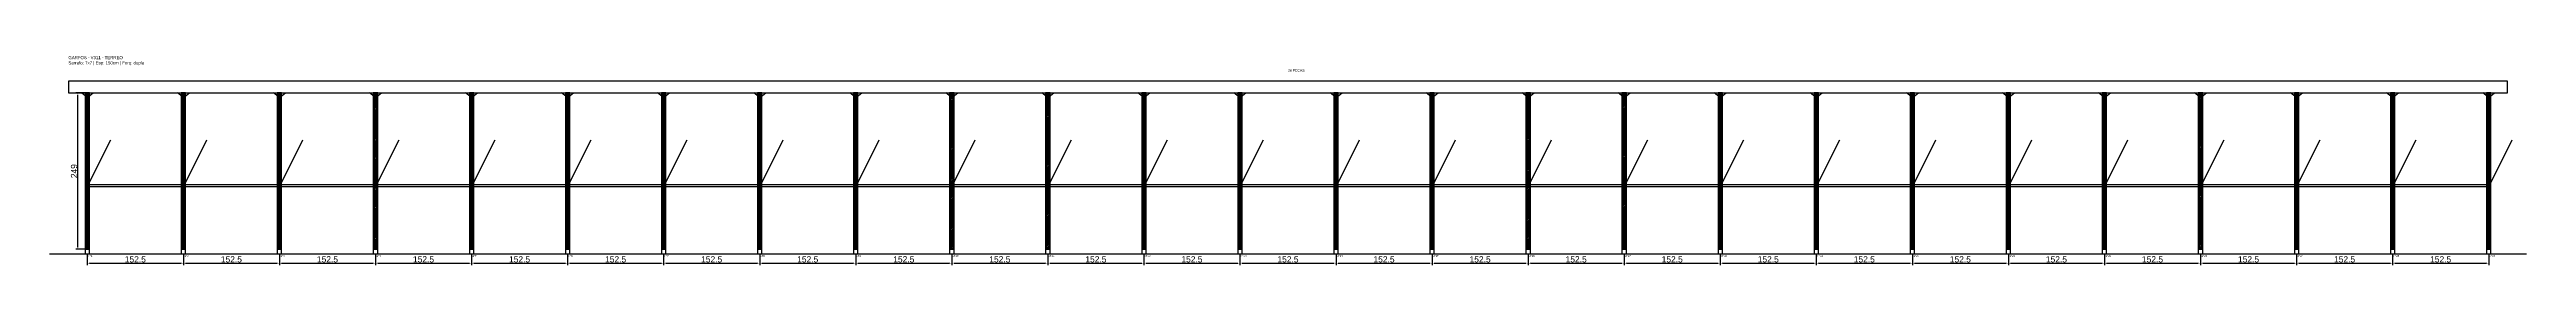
# Model space of a CAD drawing. Header units: metres. Extents: x -30 to 3903, y -25 to 308.
import ezdxf

# ---------------------------------------------------------------- set-up
doc = ezdxf.new("R2010")
doc.units = ezdxf.units.M
for name, color, linetype in [('BARRA_ANCORAGEM', 1, 'Continuous'), ('COTA', 241, 'Continuous'), ('GARFOS OK', 3, 'Continuous'), ('NOME DA VIGA', 6, 'Continuous'), ('SARR_7x7', 40, 'Continuous'), ('TIRAS REESCORAMENTO', 252, 'Continuous'), ('VIGAS', 3, 'Continuous')]:
    doc.layers.add(name, color=color, linetype=linetype)
doc.dimstyles.new('EZ DXF', dxfattribs={"dimtxt": 10, "dimasz": 3.5, "dimexe": 3, "dimexo": 1.5, "dimgap": 1, "dimtad": 1, "dimdec": 1, "dimdsep": 46, "dimcen": 2.5, "dimazin": 3, "dimtfac": 1, "dimtmove": 0, "dimatfit": 3})

msp = doc.modelspace()

# ---------------------------------------------------------------- hatches: boundary and pattern name
at = {"layer": 'COTA'}
h = msp.add_hatch(dxfattribs=at)
h.set_pattern_fill('ANSI31', scale=0.5)
h.paths.add_polyline_path([(26.5, 0), (33.5, 0), (33.5, 249), (26.5, 249)])
h = msp.add_hatch(dxfattribs=at)
h.set_pattern_fill('ANSI31', scale=0.5)
h.paths.add_polyline_path([(179.022754, 0), (186.022754, 0), (186.022754, 249), (179.022754, 249)])
h = msp.add_hatch(dxfattribs=at)
h.set_pattern_fill('ANSI31', scale=0.5)
h.paths.add_polyline_path([(331.545508, 0), (338.545508, 0), (338.545508, 249), (331.545508, 249)])
h = msp.add_hatch(dxfattribs=at)
h.set_pattern_fill('ANSI31', scale=0.5)
h.paths.add_polyline_path([(484.068262, 0), (491.068262, 0), (491.068262, 249), (484.068262, 249)])
h = msp.add_hatch(dxfattribs=at)
h.set_pattern_fill('ANSI31', scale=0.5)
h.paths.add_polyline_path([(636.591016, 0), (643.591016, 0), (643.591016, 249), (636.591016, 249)])
h = msp.add_hatch(dxfattribs=at)
h.set_pattern_fill('ANSI31', scale=0.5)
h.paths.add_polyline_path([(789.11377, 0), (796.11377, 0), (796.11377, 249), (789.11377, 249)])
h = msp.add_hatch(dxfattribs=at)
h.set_pattern_fill('ANSI31', scale=0.5)
h.paths.add_polyline_path([(941.636524, 0), (948.636524, 0), (948.636524, 249), (941.636524, 249)])
h = msp.add_hatch(dxfattribs=at)
h.set_pattern_fill('ANSI31', scale=0.5)
h.paths.add_polyline_path([(1094.159278, 0), (1101.159278, 0), (1101.159278, 249), (1094.159278, 249)])
h = msp.add_hatch(dxfattribs=at)
h.set_pattern_fill('ANSI31', scale=0.5)
h.paths.add_polyline_path([(1246.682032, 0), (1253.682032, 0), (1253.682032, 249), (1246.682032, 249)])
h = msp.add_hatch(dxfattribs=at)
h.set_pattern_fill('ANSI31', scale=0.5)
h.paths.add_polyline_path([(1399.204786, 0), (1406.204786, 0), (1406.204786, 249), (1399.204786, 249)])
h = msp.add_hatch(dxfattribs=at)
h.set_pattern_fill('ANSI31', scale=0.5)
h.paths.add_polyline_path([(1551.72754, 0), (1558.72754, 0), (1558.72754, 249), (1551.72754, 249)])
h = msp.add_hatch(dxfattribs=at)
h.set_pattern_fill('ANSI31', scale=0.5)
h.paths.add_polyline_path([(1704.250294, 0), (1711.250294, 0), (1711.250294, 249), (1704.250294, 249)])
h = msp.add_hatch(dxfattribs=at)
h.set_pattern_fill('ANSI31', scale=0.5)
h.paths.add_polyline_path([(1856.773048, 0), (1863.773048, 0), (1863.773048, 249), (1856.773048, 249)])
h = msp.add_hatch(dxfattribs=at)
h.set_pattern_fill('ANSI31', scale=0.5)
h.paths.add_polyline_path([(2009.295802, 0), (2016.295802, 0), (2016.295802, 249), (2009.295802, 249)])
h = msp.add_hatch(dxfattribs=at)
h.set_pattern_fill('ANSI31', scale=0.5)
h.paths.add_polyline_path([(2161.818556, 0), (2168.818556, 0), (2168.818556, 249), (2161.818556, 249)])
h = msp.add_hatch(dxfattribs=at)
h.set_pattern_fill('ANSI31', scale=0.5)
h.paths.add_polyline_path([(2314.34131, 0), (2321.34131, 0), (2321.34131, 249), (2314.34131, 249)])
h = msp.add_hatch(dxfattribs=at)
h.set_pattern_fill('ANSI31', scale=0.5)
h.paths.add_polyline_path([(2466.864064, 0), (2473.864064, 0), (2473.864064, 249), (2466.864064, 249)])
h = msp.add_hatch(dxfattribs=at)
h.set_pattern_fill('ANSI31', scale=0.5)
h.paths.add_polyline_path([(2619.386818, 0), (2626.386818, 0), (2626.386818, 249), (2619.386818, 249)])
h = msp.add_hatch(dxfattribs=at)
h.set_pattern_fill('ANSI31', scale=0.5)
h.paths.add_polyline_path([(2771.909572, 0), (2778.909572, 0), (2778.909572, 249), (2771.909572, 249)])
h = msp.add_hatch(dxfattribs=at)
h.set_pattern_fill('ANSI31', scale=0.5)
h.paths.add_polyline_path([(2924.432326, 0), (2931.432326, 0), (2931.432326, 249), (2924.432326, 249)])
h = msp.add_hatch(dxfattribs=at)
h.set_pattern_fill('ANSI31', scale=0.5)
h.paths.add_polyline_path([(3076.95508, 0), (3083.95508, 0), (3083.95508, 249), (3076.95508, 249)])
h = msp.add_hatch(dxfattribs=at)
h.set_pattern_fill('ANSI31', scale=0.5)
h.paths.add_polyline_path([(3229.477834, 0), (3236.477834, 0), (3236.477834, 249), (3229.477834, 249)])
h = msp.add_hatch(dxfattribs=at)
h.set_pattern_fill('ANSI31', scale=0.5)
h.paths.add_polyline_path([(3382.000588, 0), (3389.000588, 0), (3389.000588, 249), (3382.000588, 249)])
h = msp.add_hatch(dxfattribs=at)
h.set_pattern_fill('ANSI31', scale=0.5)
h.paths.add_polyline_path([(3534.523342, 0), (3541.523342, 0), (3541.523342, 249), (3534.523342, 249)])
h = msp.add_hatch(dxfattribs=at)
h.set_pattern_fill('ANSI31', scale=0.5)
h.paths.add_polyline_path([(3687.046096, 0), (3694.046096, 0), (3694.046096, 249), (3687.046096, 249)])
h = msp.add_hatch(dxfattribs=at)
h.set_pattern_fill('ANSI31', scale=0.5)
h.paths.add_polyline_path([(3839.56885, 0), (3846.56885, 0), (3846.56885, 249), (3839.56885, 249)])

# ---------------------------------------------------------------- linework, layer by layer
at = {"layer": 'BARRA_ANCORAGEM'}
for p, q in [((30, 99.6), (67.35, 174.3)), ((182.522754, 99.6), (219.872754, 174.3)), ((335.045508, 99.6), (372.395508, 174.3)), ((487.568262, 99.6), (524.918262, 174.3)), ((640.091016, 99.6), (677.441016, 174.3)), ((792.61377, 99.6), (829.96377, 174.3)), ((945.136524, 99.6), (982.486524, 174.3)), ((1097.659278, 99.6), (1135.009278, 174.3)), ((1250.182032, 99.6), (1287.532032, 174.3)), ((1402.704786, 99.6), (1440.054786, 174.3)), ((1555.22754, 99.6), (1592.57754, 174.3)), ((1707.750294, 99.6), (1745.100294, 174.3)), ((1860.273048, 99.6), (1897.623048, 174.3)), ((2012.795802, 99.6), (2050.145802, 174.3)), ((2165.318556, 99.6), (2202.668556, 174.3)), ((2317.84131, 99.6), (2355.19131, 174.3)), ((2470.364064, 99.6), (2507.714064, 174.3)), ((2622.886818, 99.6), (2660.236818, 174.3)), ((2775.409572, 99.6), (2812.759572, 174.3)), ((2927.932326, 99.6), (2965.282326, 174.3)), ((3080.45508, 99.6), (3117.80508, 174.3)), ((3232.977834, 99.6), (3270.327834, 174.3)), ((3385.500588, 99.6), (3422.850588, 174.3)), ((3538.023342, 99.6), (3575.373342, 174.3)), ((3690.546096, 99.6), (3727.896096, 174.3)), ((3843.06885, 99.6), (3880.41885, 174.3))]:
    msp.add_line(p, q, dxfattribs=at)
at = {"layer": 'GARFOS OK'}
for p, q in [((30, 242), (20.5, 249)), ((20.5, 249), (39.5, 249)), ((30, 242), (39.5, 249)), ((182.522754, 242), (173.022754, 249)), ((173.022754, 249), (192.022754, 249)), ((182.522754, 242), (192.022754, 249)), ((335.045508, 242), (325.545508, 249)), ((325.545508, 249), (344.545508, 249)), ((335.045508, 242), (344.545508, 249)), ((487.568262, 242), (478.068262, 249)), ((478.068262, 249), (497.068262, 249)), ((487.568262, 242), (497.068262, 249)), ((640.091016, 242), (630.591016, 249)), ((630.591016, 249), (649.591016, 249)), ((640.091016, 242), (649.591016, 249)), ((792.61377, 242), (783.11377, 249)), ((783.11377, 249), (802.11377, 249)), ((792.61377, 242), (802.11377, 249)), ((945.136524, 242), (935.636524, 249)), ((935.636524, 249), (954.636524, 249)), ((945.136524, 242), (954.636524, 249)), ((1097.659278, 242), (1088.159278, 249)), ((1088.159278, 249), (1107.159278, 249)), ((1097.659278, 242), (1107.159278, 249)), ((1250.182032, 242), (1240.682032, 249)), ((1240.682032, 249), (1259.682032, 249)), ((1250.182032, 242), (1259.682032, 249)), ((1402.704786, 242), (1393.204786, 249)), ((1393.204786, 249), (1412.204786, 249)), ((1402.704786, 242), (1412.204786, 249)), ((1555.22754, 242), (1545.72754, 249)), ((1545.72754, 249), (1564.72754, 249)), ((1555.22754, 242), (1564.72754, 249)), ((1707.750294, 242), (1698.250294, 249)), ((1698.250294, 249), (1717.250294, 249)), ((1707.750294, 242), (1717.250294, 249)), ((1860.273048, 242), (1850.773048, 249)), ((1850.773048, 249), (1869.773048, 249)), ((1860.273048, 242), (1869.773048, 249)), ((2012.795802, 242), (2003.295802, 249)), ((2003.295802, 249), (2022.295802, 249)), ((2012.795802, 242), (2022.295802, 249)), ((2165.318556, 242), (2155.818556, 249)), ((2155.818556, 249), (2174.818556, 249)), ((2165.318556, 242), (2174.818556, 249)), ((2317.84131, 242), (2308.34131, 249)), ((2308.34131, 249), (2327.34131, 249)), ((2317.84131, 242), (2327.34131, 249)), ((2470.364064, 242), (2460.864064, 249)), ((2460.864064, 249), (2479.864064, 249)), ((2470.364064, 242), (2479.864064, 249)), ((2622.886818, 242), (2613.386818, 249)), ((2613.386818, 249), (2632.386818, 249)), ((2622.886818, 242), (2632.386818, 249)), ((2775.409572, 242), (2765.909572, 249)), ((2765.909572, 249), (2784.909572, 249)), ((2775.409572, 242), (2784.909572, 249)), ((2927.932326, 242), (2918.432326, 249)), ((2918.432326, 249), (2937.432326, 249)), ((2927.932326, 242), (2937.432326, 249)), ((3080.45508, 242), (3070.95508, 249)), ((3070.95508, 249), (3089.95508, 249)), ((3080.45508, 242), (3089.95508, 249)), ((3232.977834, 242), (3223.477834, 249)), ((3223.477834, 249), (3242.477834, 249)), ((3232.977834, 242), (3242.477834, 249)), ((3385.500588, 242), (3376.000588, 249)), ((3376.000588, 249), (3395.000588, 249)), ((3385.500588, 242), (3395.000588, 249)), ((3538.023342, 242), (3528.523342, 249)), ((3528.523342, 249), (3547.523342, 249)), ((3538.023342, 242), (3547.523342, 249)), ((3690.546096, 242), (3681.046096, 249)), ((3681.046096, 249), (3700.046096, 249)), ((3690.546096, 242), (3700.046096, 249)), ((3843.06885, 242), (3833.56885, 249)), ((3833.56885, 249), (3852.56885, 249)), ((3843.06885, 242), (3852.56885, 249))]:
    msp.add_line(p, q, dxfattribs=at)
at = {"layer": 'GARFOS OK', "linetype": 'CONTINUOUS'}
msp.add_line((-30, -7), (3903.06885, -7), dxfattribs=at)
at = {"layer": 'GARFOS OK'}
for points in [[(26.5, 0), (33.5, 0), (33.5, 249), (26.5, 249), (26.5, 0)], [(179.022754, 0), (186.022754, 0), (186.022754, 249), (179.022754, 249), (179.022754, 0)], [(331.545508, 0), (338.545508, 0), (338.545508, 249), (331.545508, 249), (331.545508, 0)], [(484.068262, 0), (491.068262, 0), (491.068262, 249), (484.068262, 249), (484.068262, 0)], [(636.591016, 0), (643.591016, 0), (643.591016, 249), (636.591016, 249), (636.591016, 0)], [(789.11377, 0), (796.11377, 0), (796.11377, 249), (789.11377, 249), (789.11377, 0)], [(941.636524, 0), (948.636524, 0), (948.636524, 249), (941.636524, 249), (941.636524, 0)], [(1094.159278, 0), (1101.159278, 0), (1101.159278, 249), (1094.159278, 249), (1094.159278, 0)], [(1246.682032, 0), (1253.682032, 0), (1253.682032, 249), (1246.682032, 249), (1246.682032, 0)], [(1399.204786, 0), (1406.204786, 0), (1406.204786, 249), (1399.204786, 249), (1399.204786, 0)], [(1551.72754, 0), (1558.72754, 0), (1558.72754, 249), (1551.72754, 249), (1551.72754, 0)], [(1704.250294, 0), (1711.250294, 0), (1711.250294, 249), (1704.250294, 249), (1704.250294, 0)], [(1856.773048, 0), (1863.773048, 0), (1863.773048, 249), (1856.773048, 249), (1856.773048, 0)], [(2009.295802, 0), (2016.295802, 0), (2016.295802, 249), (2009.295802, 249), (2009.295802, 0)], [(2161.818556, 0), (2168.818556, 0), (2168.818556, 249), (2161.818556, 249), (2161.818556, 0)], [(2314.34131, 0), (2321.34131, 0), (2321.34131, 249), (2314.34131, 249), (2314.34131, 0)], [(2466.864064, 0), (2473.864064, 0), (2473.864064, 249), (2466.864064, 249), (2466.864064, 0)], [(2619.386818, 0), (2626.386818, 0), (2626.386818, 249), (2619.386818, 249), (2619.386818, 0)], [(2771.909572, 0), (2778.909572, 0), (2778.909572, 249), (2771.909572, 249), (2771.909572, 0)], [(2924.432326, 0), (2931.432326, 0), (2931.432326, 249), (2924.432326, 249), (2924.432326, 0)], [(3076.95508, 0), (3083.95508, 0), (3083.95508, 249), (3076.95508, 249), (3076.95508, 0)], [(3229.477834, 0), (3236.477834, 0), (3236.477834, 249), (3229.477834, 249), (3229.477834, 0)], [(3382.000588, 0), (3389.000588, 0), (3389.000588, 249), (3382.000588, 249), (3382.000588, 0)], [(3534.523342, 0), (3541.523342, 0), (3541.523342, 249), (3534.523342, 249), (3534.523342, 0)], [(3687.046096, 0), (3694.046096, 0), (3694.046096, 249), (3687.046096, 249), (3687.046096, 0)], [(3839.56885, 0), (3846.56885, 0), (3846.56885, 249), (3839.56885, 249), (3839.56885, 0)]]:
    msp.add_lwpolyline(points, dxfattribs=at)
at = {"layer": 'SARR_7x7'}
for points in [[(26.5, -7), (33.5, -7), (33.5, 0), (26.5, 0), (26.5, -7)], [(179.022754, -7), (186.022754, -7), (186.022754, 0), (179.022754, 0), (179.022754, -7)], [(331.545508, -7), (338.545508, -7), (338.545508, 0), (331.545508, 0), (331.545508, -7)], [(484.068262, -7), (491.068262, -7), (491.068262, 0), (484.068262, 0), (484.068262, -7)], [(636.591016, -7), (643.591016, -7), (643.591016, 0), (636.591016, 0), (636.591016, -7)], [(789.11377, -7), (796.11377, -7), (796.11377, 0), (789.11377, 0), (789.11377, -7)], [(941.636524, -7), (948.636524, -7), (948.636524, 0), (941.636524, 0), (941.636524, -7)], [(1094.159278, -7), (1101.159278, -7), (1101.159278, 0), (1094.159278, 0), (1094.159278, -7)], [(1246.682032, -7), (1253.682032, -7), (1253.682032, 0), (1246.682032, 0), (1246.682032, -7)], [(1399.204786, -7), (1406.204786, -7), (1406.204786, 0), (1399.204786, 0), (1399.204786, -7)], [(1551.72754, -7), (1558.72754, -7), (1558.72754, 0), (1551.72754, 0), (1551.72754, -7)], [(1704.250294, -7), (1711.250294, -7), (1711.250294, 0), (1704.250294, 0), (1704.250294, -7)], [(1856.773048, -7), (1863.773048, -7), (1863.773048, 0), (1856.773048, 0), (1856.773048, -7)], [(2009.295802, -7), (2016.295802, -7), (2016.295802, 0), (2009.295802, 0), (2009.295802, -7)], [(2161.818556, -7), (2168.818556, -7), (2168.818556, 0), (2161.818556, 0), (2161.818556, -7)], [(2314.34131, -7), (2321.34131, -7), (2321.34131, 0), (2314.34131, 0), (2314.34131, -7)], [(2466.864064, -7), (2473.864064, -7), (2473.864064, 0), (2466.864064, 0), (2466.864064, -7)], [(2619.386818, -7), (2626.386818, -7), (2626.386818, 0), (2619.386818, 0), (2619.386818, -7)], [(2771.909572, -7), (2778.909572, -7), (2778.909572, 0), (2771.909572, 0), (2771.909572, -7)], [(2924.432326, -7), (2931.432326, -7), (2931.432326, 0), (2924.432326, 0), (2924.432326, -7)], [(3076.95508, -7), (3083.95508, -7), (3083.95508, 0), (3076.95508, 0), (3076.95508, -7)], [(3229.477834, -7), (3236.477834, -7), (3236.477834, 0), (3229.477834, 0), (3229.477834, -7)], [(3382.000588, -7), (3389.000588, -7), (3389.000588, 0), (3382.000588, 0), (3382.000588, -7)], [(3534.523342, -7), (3541.523342, -7), (3541.523342, 0), (3534.523342, 0), (3534.523342, -7)], [(3687.046096, -7), (3694.046096, -7), (3694.046096, 0), (3687.046096, 0), (3687.046096, -7)], [(3839.56885, -7), (3846.56885, -7), (3846.56885, 0), (3839.56885, 0), (3839.56885, -7)]]:
    msp.add_lwpolyline(points, dxfattribs=at)
at = {"layer": 'TIRAS REESCORAMENTO'}
for points in [[(30, 100), (182.522754, 100), (182.522754, 102.5), (30, 102.5), (30, 100)], [(182.522754, 100), (335.045508, 100), (335.045508, 102.5), (182.522754, 102.5), (182.522754, 100)], [(335.045508, 100), (487.568262, 100), (487.568262, 102.5), (335.045508, 102.5), (335.045508, 100)], [(487.568262, 100), (640.091016, 100), (640.091016, 102.5), (487.568262, 102.5), (487.568262, 100)], [(640.091016, 100), (792.61377, 100), (792.61377, 102.5), (640.091016, 102.5), (640.091016, 100)], [(792.61377, 100), (945.136524, 100), (945.136524, 102.5), (792.61377, 102.5), (792.61377, 100)], [(945.136524, 100), (1097.659278, 100), (1097.659278, 102.5), (945.136524, 102.5), (945.136524, 100)], [(1097.659278, 100), (1250.182032, 100), (1250.182032, 102.5), (1097.659278, 102.5), (1097.659278, 100)], [(1250.182032, 100), (1402.704786, 100), (1402.704786, 102.5), (1250.182032, 102.5), (1250.182032, 100)], [(1402.704786, 100), (1555.22754, 100), (1555.22754, 102.5), (1402.704786, 102.5), (1402.704786, 100)], [(1555.22754, 100), (1707.750294, 100), (1707.750294, 102.5), (1555.22754, 102.5), (1555.22754, 100)], [(1707.750294, 100), (1860.273048, 100), (1860.273048, 102.5), (1707.750294, 102.5), (1707.750294, 100)], [(1860.273048, 100), (2012.795802, 100), (2012.795802, 102.5), (1860.273048, 102.5), (1860.273048, 100)], [(2012.795802, 100), (2165.318556, 100), (2165.318556, 102.5), (2012.795802, 102.5), (2012.795802, 100)], [(2165.318556, 100), (2317.84131, 100), (2317.84131, 102.5), (2165.318556, 102.5), (2165.318556, 100)], [(2317.84131, 100), (2470.364064, 100), (2470.364064, 102.5), (2317.84131, 102.5), (2317.84131, 100)], [(2470.364064, 100), (2622.886818, 100), (2622.886818, 102.5), (2470.364064, 102.5), (2470.364064, 100)], [(2622.886818, 100), (2775.409572, 100), (2775.409572, 102.5), (2622.886818, 102.5), (2622.886818, 100)], [(2775.409572, 100), (2927.932326, 100), (2927.932326, 102.5), (2775.409572, 102.5), (2775.409572, 100)], [(2927.932326, 100), (3080.45508, 100), (3080.45508, 102.5), (2927.932326, 102.5), (2927.932326, 100)], [(3080.45508, 100), (3232.977834, 100), (3232.977834, 102.5), (3080.45508, 102.5), (3080.45508, 100)], [(3232.977834, 100), (3385.500588, 100), (3385.500588, 102.5), (3232.977834, 102.5), (3232.977834, 100)], [(3385.500588, 100), (3538.023342, 100), (3538.023342, 102.5), (3385.500588, 102.5), (3385.500588, 100)], [(3538.023342, 100), (3690.546096, 100), (3690.546096, 102.5), (3538.023342, 102.5), (3538.023342, 100)], [(3690.546096, 100), (3843.06885, 100), (3843.06885, 102.5), (3690.546096, 102.5), (3690.546096, 100)]]:
    msp.add_lwpolyline(points, dxfattribs=at)
at = {"layer": 'VIGAS'}
msp.add_lwpolyline([(0, 249), (3873.06885, 249), (3873.06885, 268), (0, 268), (0, 249)], dxfattribs=at)

# ---------------------------------------------------------------- texts
at = {"layer": 'NOME DA VIGA'}
for s, height, p in [('26 PECAS', 4, (1936.534425, 283)), ('GF1', 3, (30, -12)), ('GF2', 3, (182.522754, -12)), ('GF3', 3, (335.045508, -12)), ('GF4', 3, (487.568262, -12)), ('GF5', 3, (640.091016, -12)), ('GF6', 3, (792.61377, -12)), ('GF7', 3, (945.136524, -12)), ('GF8', 3, (1097.659278, -12)), ('GF9', 3, (1250.182032, -12)), ('GF10', 3, (1402.704786, -12)), ('GF11', 3, (1555.22754, -12)), ('GF12', 3, (1707.750294, -12)), ('GF13', 3, (1860.273048, -12)), ('GF14', 3, (2012.795802, -12)), ('GF15', 3, (2165.318556, -12)), ('GF16', 3, (2317.84131, -12)), ('GF17', 3, (2470.364064, -12)), ('GF18', 3, (2622.886818, -12)), ('GF19', 3, (2775.409572, -12)), ('GF20', 3, (2927.932326, -12)), ('GF21', 3, (3080.45508, -12)), ('GF22', 3, (3232.977834, -12)), ('GF23', 3, (3385.500588, -12)), ('GF24', 3, (3538.023342, -12)), ('GF25', 3, (3690.546096, -12)), ('GF26', 3, (3843.06885, -12))]:
    msp.add_text(s, height=height, dxfattribs=at).set_placement(p)
at = {"layer": 'NOME DA VIGA', "insert": (0, 293), "char_height": 5, "attachment_point": 7}
msp.add_mtext('GARFOS - V311 - TERREO\\PSarrafo: 7x7 | Esp: 150cm | Forq: dupla', dxfattribs=at)

# ---------------------------------------------------------------- dimensions: what is measured, and where the dimension line sits
at = {"layer": 'COTA'}
msp.add_linear_dim(base=(15, 0), p1=(30, 0), p2=(30, 249), angle=90, dimstyle='EZ DXF', dxfattribs=at).render()
for base, p1, p2 in [((30, -22), (30, -7), (182.522754, -7)), ((182.522754, -22), (182.522754, -7), (335.045508, -7)), ((335.045508, -22), (335.045508, -7), (487.568262, -7)), ((487.568262, -22), (487.568262, -7), (640.091016, -7)), ((640.091016, -22), (640.091016, -7), (792.61377, -7)), ((792.61377, -22), (792.61377, -7), (945.136524, -7)), ((945.136524, -22), (945.136524, -7), (1097.659278, -7)), ((1097.659278, -22), (1097.659278, -7), (1250.182032, -7)), ((1250.182032, -22), (1250.182032, -7), (1402.704786, -7)), ((1402.704786, -22), (1402.704786, -7), (1555.22754, -7)), ((1555.22754, -22), (1555.22754, -7), (1707.750294, -7)), ((1707.750294, -22), (1707.750294, -7), (1860.273048, -7)), ((1860.273048, -22), (1860.273048, -7), (2012.795802, -7)), ((2012.795802, -22), (2012.795802, -7), (2165.318556, -7)), ((2165.318556, -22), (2165.318556, -7), (2317.84131, -7)), ((2317.84131, -22), (2317.84131, -7), (2470.364064, -7)), ((2470.364064, -22), (2470.364064, -7), (2622.886818, -7)), ((2622.886818, -22), (2622.886818, -7), (2775.409572, -7)), ((2775.409572, -22), (2775.409572, -7), (2927.932326, -7)), ((2927.932326, -22), (2927.932326, -7), (3080.45508, -7)), ((3080.45508, -22), (3080.45508, -7), (3232.977834, -7)), ((3232.977834, -22), (3232.977834, -7), (3385.500588, -7)), ((3385.500588, -22), (3385.500588, -7), (3538.023342, -7)), ((3538.023342, -22), (3538.023342, -7), (3690.546096, -7)), ((3690.546096, -22), (3690.546096, -7), (3843.06885, -7))]:
    msp.add_linear_dim(base=base, p1=p1, p2=p2, dimstyle='EZ DXF', dxfattribs=at).render()

doc.saveas('drawing.dxf')
